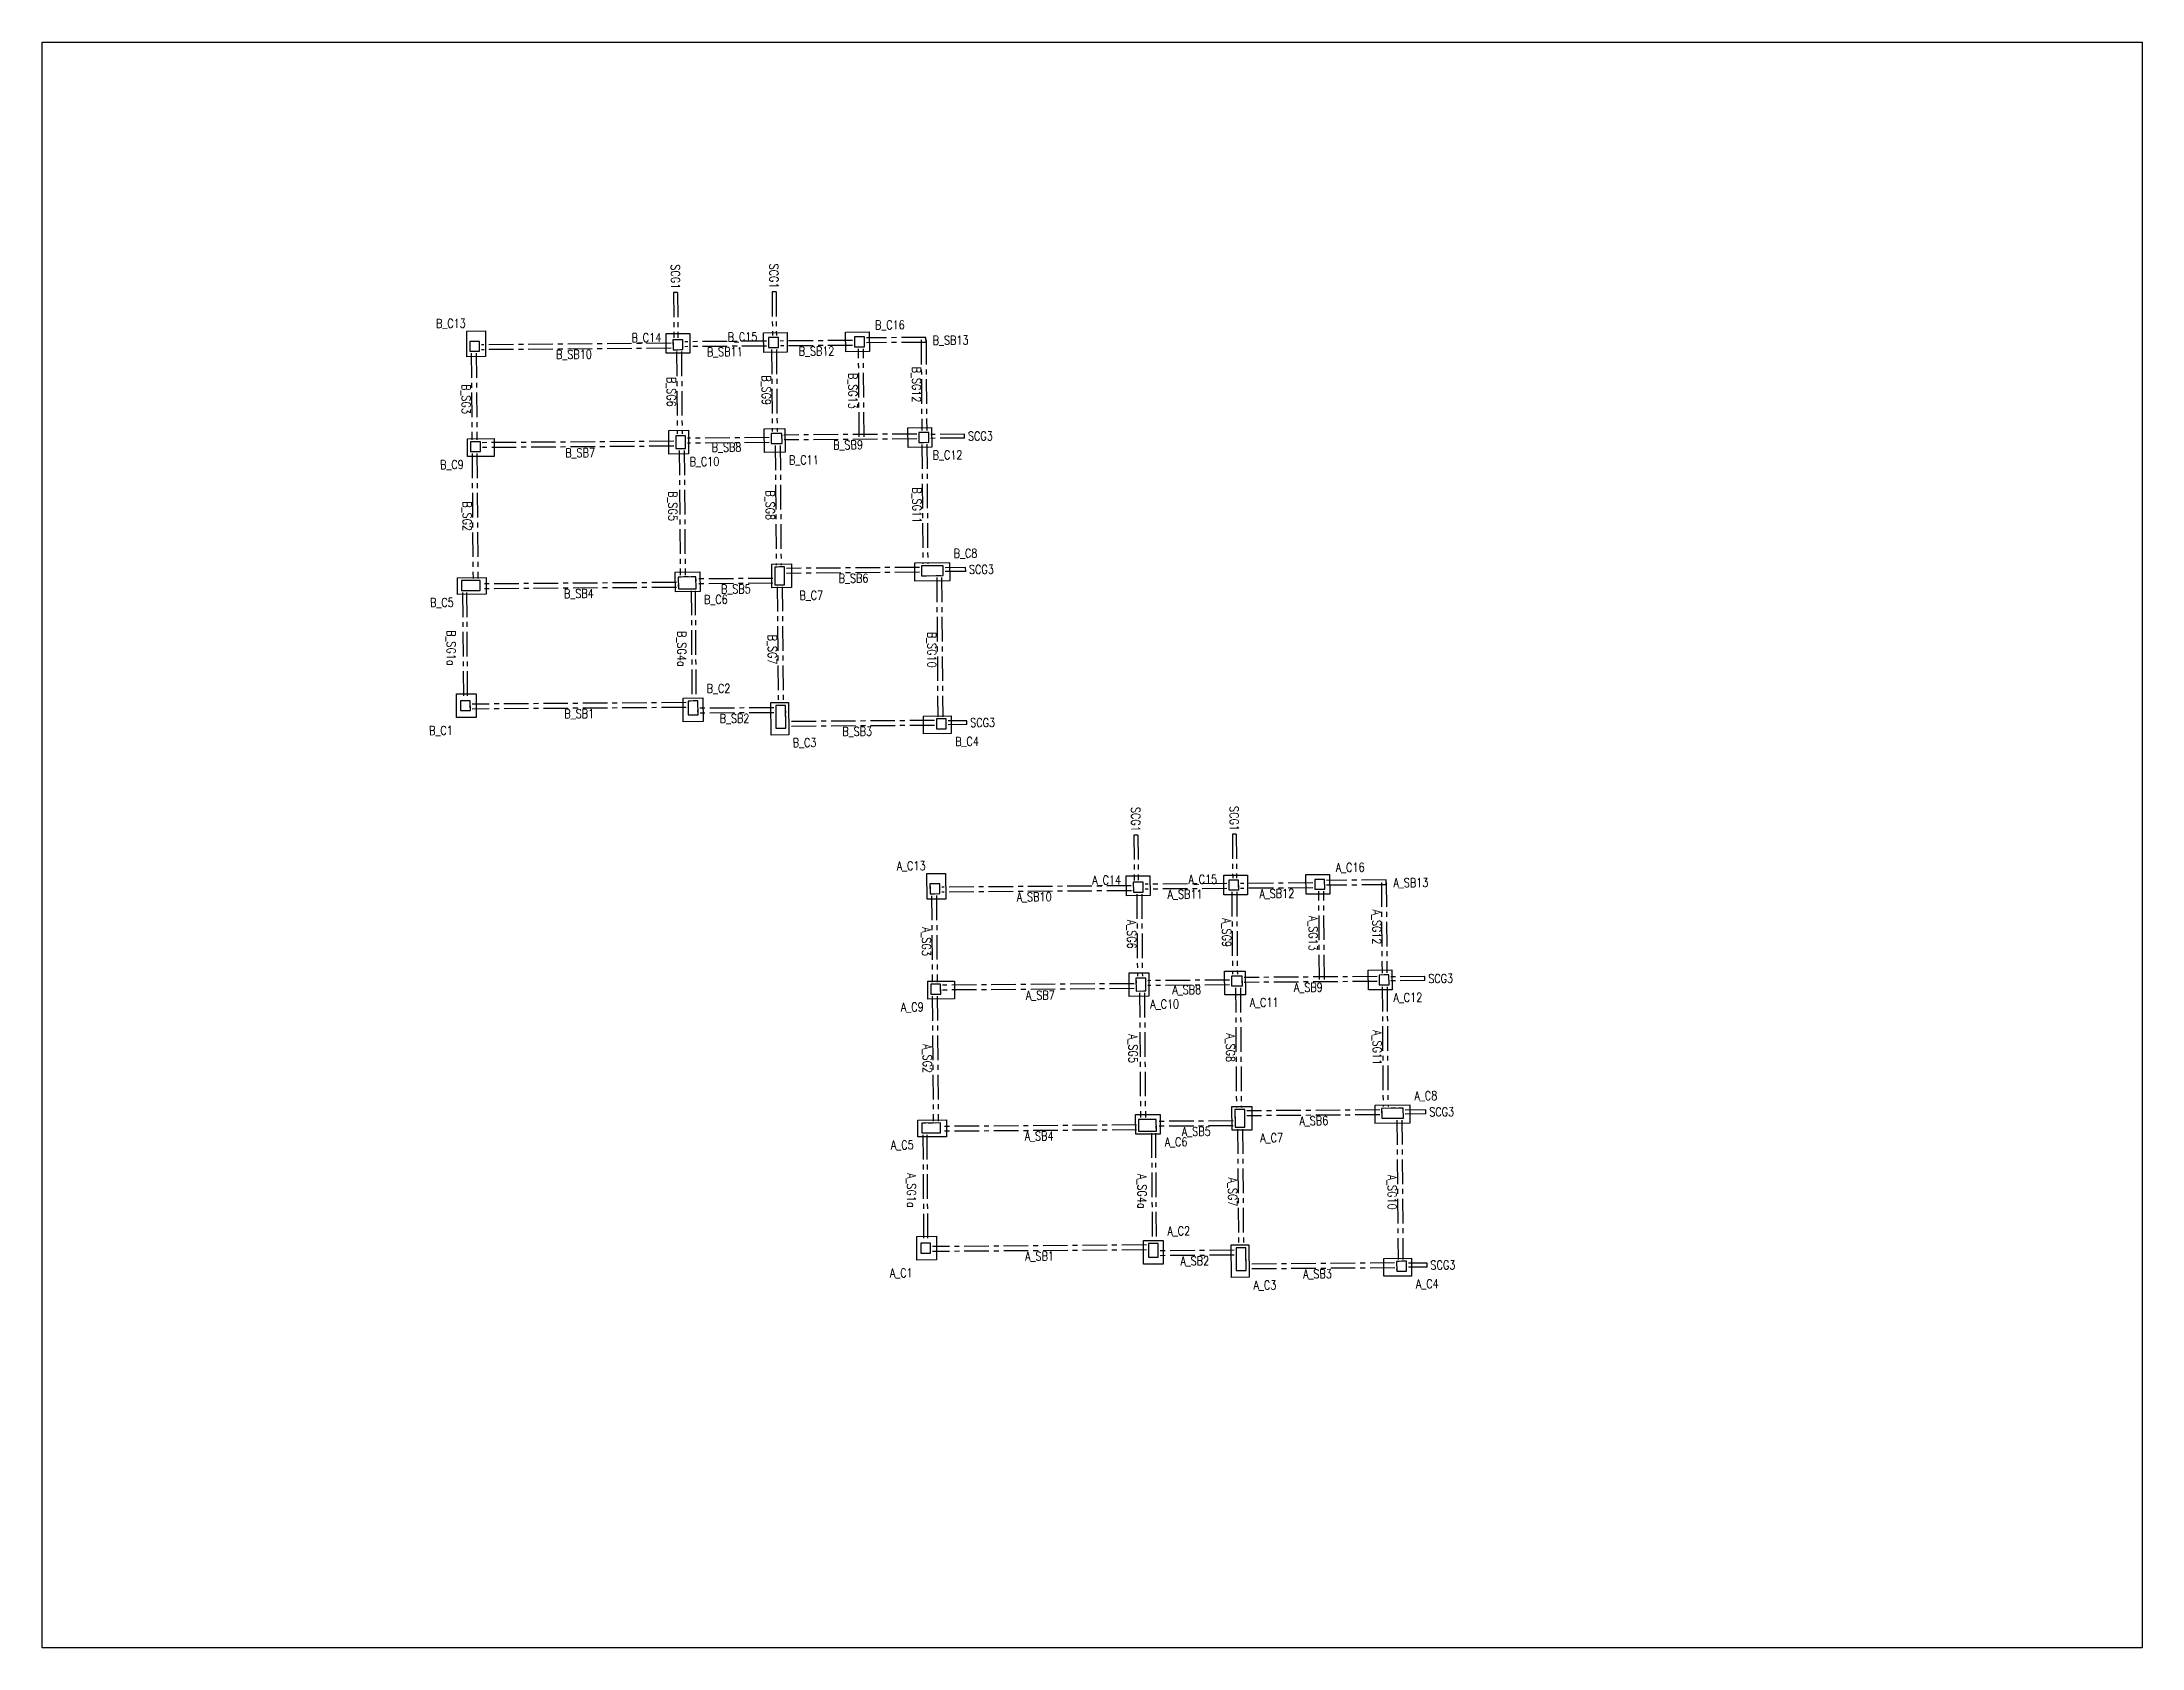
# Model space of a CAD drawing. Header units: millimetres. Extents: x 39613 to 69886, y 27475 to 191272.
# Drawn here: x 50002 to 60666, y 109874 to 118029 of the extents above; entities that cross this region are included whole.
import ezdxf
from ezdxf.enums import TextEntityAlignment as Align

# ---------------------------------------------------------------- set-up
doc = ezdxf.new("R2010")
doc.units = ezdxf.units.MM
doc.header["$LTSCALE"] = 100
doc.header["$MEASUREMENT"] = 0
doc.linetypes.add('CENTER', pattern=[2, 1.25, -0.25, 0.25, -0.25])
doc.linetypes.add('HIDDEN', pattern=[0.375, 0.25, -0.125])
for name, color, linetype in [('TC-COLUMN', 1, 'Continuous'), ('TC-TB', 2, 'Continuous'), ('TC-TC', 4, 'Continuous'), ('TC-虛鋼柱', 4, 'HIDDEN'), ('TC-鋼柱', 11, 'Continuous'), ('TC-鋼粱', 183, 'CENTER')]:
    doc.layers.add(name, color=color, linetype=linetype)
doc.styles.get("Standard").update_dxf_attribs({"font": 'txt.shx', "width": 0.8, "bigfont": 'ae.shx'})

msp = doc.modelspace()

# ---------------------------------------------------------------- texts
at = {"layer": 'TC-TB', "width": 0.8}
for s, rotation, p in [('SCG1', 270.440027, (53218.52, 116836.42)), ('SCG1', 270.440027, (53718.57, 116840.26)), ('B_SB10', 0.440027, (52702.86, 116442.43)), ('B_SB11', 0.440027, (53468.98, 116455.82)), ('B_SB12', 0.440027, (53934.94, 116459.4)), ('B_SB13', 0.440027, (54615.98, 116514.63)), ('B_SG12', 270, (54442.67, 116289.53)), ('B_SG3', 270, (52155.92, 116215.88)), ('B_SG6', 270, (53197.98, 116252.73)), ('B_SG9', 270, (53680.39, 116261.19)), ('B_SG13', 270, (54119.95, 116256.95)), ('SCG3', 0.439959, (54767.1, 116028.05)), ('B_SB7', 0.440027, (52734.23, 115942.97)), ('B_SB8', 0.440027, (53477.65, 115971.01)), ('B_SB9', 0.440027, (54095, 115982.89)), ('B_SG5', 270, (53205.02, 115672.52)), ('B_SG8', 270, (53700, 115676.32)), ('B_SG11', 270, (54444.88, 115676.92)), ('B_SG2', 270, (52160.49, 115621.15)), ('B_SB6', 0.440027, (54122.86, 115305.79)), ('SCG3', 0.440027, (54772.3, 115350.78)), ('SCG3', 0.439959, (54772.3, 115350.78)), ('B_SB4', 0.440027, (52727.92, 115228.09)), ('B_SB5', 0.440027, (53525.76, 115251.22)), ('B_SG1a', 270, (52079.52, 114951.82)), ('B_SG4a', 270, (53250.59, 114947.1)), ('B_SG7', 270, (53710.77, 114943.66)), ('B_SG10', 270, (54520.66, 114942.59)), ('B_SG10', 270, (54520.66, 114942.59)), ('B_SB1', 0.440027, (52730.11, 114618.09)), ('B_SB2', 0.440027, (53518.38, 114594.14)), ('B_SB3', 0.440027, (54141.4, 114528.12)), ('SCG3', 0.440027, (54778.27, 114573.01)), ('SCG1', 270.440027, (55555.95, 114081.79)), ('SCG1', 270.440027, (56056, 114085.63)), ('A_SB10', 0.440027, (55040.29, 113687.8)), ('A_SB11', 0.440027, (55806.41, 113701.19)), ('A_SB12', 0.440027, (56272.37, 113704.77)), ('A_SB13', 0.440027, (56953.41, 113760)), ('A_SG9', 270, (56017.82, 113506.55)), ('A_SG13', 270, (56457.38, 113502.32)), ('A_SG12', 270, (56780.1, 113534.9)), ('A_SG3', 270, (54493.35, 113461.25)), ('A_SG6', 270, (55535.41, 113498.1)), ('SCG3', 0.439959, (57104.53, 113273.42)), ('A_SB7', 0.440027, (55071.66, 113188.34)), ('A_SB8', 0.440027, (55815.08, 113216.38)), ('A_SB9', 0.440027, (56432.43, 113228.26)), ('A_SG5', 270, (55542.45, 112917.89)), ('A_SG8', 270, (56037.44, 112921.69)), ('A_SG11', 270, (56782.31, 112922.29)), ('A_SG2', 270, (54497.92, 112866.52)), ('SCG3', 0.440027, (57109.73, 112596.15)), ('SCG3', 0.439959, (57109.73, 112596.15)), ('A_SB5', 0.440027, (55863.19, 112496.59)), ('A_SB6', 0.440027, (56460.29, 112551.16)), ('A_SB4', 0.440027, (55065.35, 112473.46)), ('A_SG1a', 270, (54416.95, 112197.19)), ('A_SG4a', 270, (55588.02, 112192.47)), ('A_SG7', 270, (56048.2, 112189.03)), ('A_SG10', 270, (56858.09, 112187.96)), ('A_SG10', 270, (56858.09, 112187.96)), ('A_SB1', 0.440027, (55067.54, 111863.46)), ('A_SB2', 0.440027, (55855.81, 111839.51)), ('A_SB3', 0.440027, (56478.83, 111773.49)), ('SCG3', 0.440027, (57115.7, 111818.38))]:
    msp.add_text(s, height=45, rotation=rotation, dxfattribs=at).set_placement(p, align=Align.MIDDLE_CENTER)
at = {"layer": 'TC-TC', "width": 0.8}
for s, p in [('B_C13', (52077.97, 116600.14)), ('B_C16', (54307.38, 116592.26)), ('B_C14', (53070.89, 116527.76)), ('B_C15', (53558.93, 116531.51)), ('B_C11', (53870.57, 115906.38)), ('B_C12', (54600.43, 115931.77)), ('B_C9', (52083.48, 115882.97)), ('B_C10', (53365.79, 115898.01)), ('B_C8', (54691.9, 115432.68)), ('B_C5', (52032.75, 115182.75)), ('B_C6', (53423.67, 115198.43)), ('B_C7', (53908.52, 115219.16)), ('B_C2', (53437.14, 114746.01)), ('B_C1', (52027.74, 114532.63)), ('B_C3', (53874.4, 114471.07)), ('B_C4', (54699.24, 114477.4)), ('A_C13', (54415.4, 113845.51)), ('A_C14', (55408.32, 113773.13)), ('A_C15', (55896.36, 113776.88)), ('A_C16', (56644.81, 113837.63)), ('A_C10', (55703.22, 113143.38)), ('A_C11', (56208, 113151.75)), ('A_C12', (56937.86, 113177.14)), ('A_C9', (54420.91, 113128.34)), ('A_C8', (57029.33, 112678.05)), ('A_C5', (54370.18, 112428.12)), ('A_C6', (55761.1, 112443.8)), ('A_C7', (56245.95, 112464.53)), ('A_C2', (55774.57, 111991.38)), ('A_C1', (54365.17, 111778)), ('A_C3', (56211.83, 111716.44)), ('A_C4', (57036.67, 111722.77))]:
    msp.add_text(s, height=45, rotation=0.440027, dxfattribs=at).set_placement(p, align=Align.MIDDLE_CENTER)

# ---------------------------------------------------------------- linework, layer by layer
at = {"layer": 'Defpoints'}
msp.add_lwpolyline([(60666.19, 118028.87), (60666.19, 109873.51), (50001.56, 109873.51), (50001.56, 118028.87)], close=True, dxfattribs=at)
at = {"layer": 'TC-COLUMN'}
for points in [[(52253.27, 116561.48), (52254.27, 116431.49), (52159.27, 116430.76), (52158.27, 116560.75)], [(53170.73, 116548.53), (53290.73, 116549.45), (53291.49, 116449.45), (53171.5, 116448.53)], [(53665.78, 116552.33), (53785.77, 116553.25), (53786.54, 116453.26), (53666.54, 116452.33)], [(54082.66, 116555.53), (54202.65, 116556.45), (54203.42, 116456.46), (54083.42, 116455.54)], [(53284.57, 116057.39), (53285.49, 115937.39), (53185.49, 115936.62), (53184.57, 116056.62)], [(53774.35, 116065.65), (53775.27, 115945.65), (53670.27, 115944.85), (53669.35, 116064.84)], [(54399.36, 116070.23), (54519.35, 116071.15), (54520.12, 115971.15), (54400.13, 115970.23)], [(52163.17, 115923.59), (52162.47, 116013.58), (52297.47, 116014.62), (52298.16, 115924.62)], [(52111.78, 115308.36), (52256.78, 115309.47), (52257.43, 115224.48), (52112.44, 115223.36)], [(53217.6, 115336.85), (53342.59, 115337.81), (53343.36, 115237.82), (53218.37, 115236.86)], [(53807.3, 115378.38), (53808.22, 115258.39), (53708.22, 115257.62), (53707.3, 115377.62)], [(54432.28, 115383.17), (54432.97, 115293.17), (54612.96, 115294.57), (54612.27, 115384.56)], [(52107.24, 114598.24), (52106.32, 114718.24), (52206.31, 114719.01), (52207.23, 114599.01)], [(53258.43, 114577.14), (53257.51, 114697.14), (53357.51, 114697.91), (53358.43, 114577.91)], [(53702.83, 114674.76), (53792.83, 114675.45), (53794.1, 114510.45), (53704.1, 114509.76)], [(54478.25, 114606.01), (54618.24, 114607.09), (54618.93, 114517.09), (54478.94, 114516.02)], [(54590.7, 113806.85), (54591.7, 113676.86), (54496.7, 113676.13), (54495.7, 113806.12)], [(55508.16, 113793.9), (55628.16, 113794.82), (55628.92, 113694.82), (55508.93, 113693.9)], [(56003.21, 113797.7), (56123.2, 113798.62), (56123.97, 113698.63), (56003.97, 113697.7)], [(56420.09, 113800.9), (56540.08, 113801.82), (56540.85, 113701.83), (56420.85, 113700.91)], [(54500.6, 113168.96), (54499.91, 113258.95), (54634.9, 113259.99), (54635.59, 113169.99)], [(55622, 113302.76), (55622.92, 113182.76), (55522.92, 113181.99), (55522, 113301.99)], [(56111.78, 113311.02), (56112.7, 113191.02), (56007.7, 113190.22), (56006.78, 113310.21)], [(56736.79, 113315.6), (56856.78, 113316.52), (56857.55, 113216.52), (56737.56, 113215.6)], [(56144.73, 112623.75), (56145.65, 112503.76), (56045.65, 112502.99), (56044.73, 112622.99)], [(56769.71, 112628.54), (56770.4, 112538.54), (56950.39, 112539.94), (56949.7, 112629.93)], [(54449.21, 112553.73), (54594.21, 112554.84), (54594.86, 112469.85), (54449.87, 112468.73)], [(55555.03, 112582.22), (55680.02, 112583.18), (55680.79, 112483.19), (55555.8, 112482.23)], [(54444.67, 111843.61), (54443.75, 111963.61), (54543.74, 111964.38), (54544.66, 111844.38)], [(55595.86, 111822.51), (55594.94, 111942.51), (55694.94, 111943.28), (55695.86, 111823.28)], [(56040.26, 111920.12), (56130.26, 111920.82), (56131.53, 111755.82), (56041.53, 111755.13)], [(56815.68, 111851.38), (56955.67, 111852.46), (56956.36, 111762.46), (56816.37, 111761.39)]]:
    msp.add_lwpolyline(points, close=True, dxfattribs=at)
at = {"layer": 'TC-虛鋼柱'}
for points in [[(52174.06, 116458.37), (52224.06, 116458.76), (52223.67, 116508.75), (52173.68, 116508.37)], [(53206.36, 116466.3), (53256.36, 116466.68), (53255.98, 116516.68), (53205.98, 116516.3)], [(53691.35, 116477.53), (53741.35, 116477.91), (53740.97, 116527.91), (53690.97, 116527.52)], [(54128.23, 116480.88), (54178.23, 116481.26), (54177.84, 116531.26), (54127.85, 116530.88)], [(53704.92, 115990.12), (53759.92, 115990.54), (53759.54, 116040.54), (53704.54, 116040.11)], [(54454.93, 115995.65), (54504.93, 115996.04), (54504.55, 116046.04), (54454.55, 116045.65)], [(52177.97, 115948.7), (52227.97, 115949.08), (52227.59, 115999.08), (52177.59, 115998.7)], [(53220.28, 115964.39), (53270.28, 115964.78), (53269.78, 116029.77), (53219.78, 116029.39)], [(52132.28, 115243.52), (52227.28, 115244.25), (52226.9, 115294.24), (52131.9, 115293.51)], [(53233.25, 115251.97), (53323.25, 115252.66), (53322.79, 115312.66), (53232.79, 115311.97)], [(53723.1, 115272.73), (53773.1, 115273.12), (53772.41, 115363.12), (53722.41, 115362.73)], [(54577.77, 115319.29), (54577.39, 115369.29), (54467.39, 115368.44), (54467.78, 115318.44)], [(52126.97, 114633.39), (52176.97, 114633.78), (52176.58, 114683.78), (52126.58, 114683.39)], [(53283.16, 114612.34), (53333.16, 114612.72), (53332.62, 114682.72), (53282.63, 114682.33)], [(53728.83, 114544.94), (53778.83, 114545.32), (53777.95, 114660.32), (53727.95, 114659.94)], [(54543.74, 114541.51), (54593.74, 114541.9), (54593.36, 114591.9), (54543.36, 114591.51)], [(54511.49, 113703.74), (54561.49, 113704.13), (54561.1, 113754.12), (54511.11, 113753.74)], [(55543.79, 113711.67), (55593.79, 113712.05), (55593.41, 113762.05), (55543.41, 113761.67)], [(56028.78, 113722.9), (56078.78, 113723.28), (56078.4, 113773.28), (56028.4, 113772.89)], [(56465.66, 113726.25), (56515.66, 113726.63), (56515.27, 113776.63), (56465.28, 113776.25)], [(55557.71, 113209.76), (55607.71, 113210.15), (55607.21, 113275.14), (55557.21, 113274.76)], [(56042.35, 113235.49), (56097.35, 113235.91), (56096.97, 113285.91), (56041.97, 113285.48)], [(56792.36, 113241.02), (56842.36, 113241.41), (56841.98, 113291.41), (56791.98, 113291.02)], [(54515.4, 113194.07), (54565.4, 113194.45), (54565.02, 113244.45), (54515.02, 113244.07)], [(54469.71, 112488.89), (54564.71, 112489.62), (54564.33, 112539.61), (54469.33, 112538.88)], [(55570.68, 112497.34), (55660.68, 112498.03), (55660.22, 112558.03), (55570.22, 112557.34)], [(56060.54, 112518.1), (56110.53, 112518.49), (56109.84, 112608.49), (56059.84, 112608.1)], [(56915.2, 112564.66), (56914.82, 112614.66), (56804.82, 112613.81), (56805.21, 112563.81)], [(54464.4, 111878.76), (54514.4, 111879.15), (54514.01, 111929.15), (54464.01, 111928.76)], [(55620.59, 111857.71), (55670.59, 111858.09), (55670.05, 111928.09), (55620.06, 111927.7)], [(56066.26, 111790.31), (56116.26, 111790.69), (56115.38, 111905.69), (56065.38, 111905.31)], [(56881.17, 111786.88), (56931.17, 111787.27), (56930.79, 111837.27), (56880.79, 111836.88)]]:
    msp.add_lwpolyline(points, close=True, dxfattribs=at)
at = {"layer": 'TC-鋼柱'}
for points in [[(52174.06, 116458.37), (52224.06, 116458.76), (52223.67, 116508.75), (52173.68, 116508.37)], [(53206.36, 116466.3), (53256.36, 116466.68), (53255.98, 116516.68), (53205.98, 116516.3)], [(53691.35, 116477.53), (53741.35, 116477.91), (53740.97, 116527.91), (53690.97, 116527.52)], [(54128.23, 116480.88), (54178.23, 116481.26), (54177.84, 116531.26), (54127.85, 116530.88)], [(53704.92, 115990.12), (53759.92, 115990.54), (53759.54, 116040.54), (53704.54, 116040.11)], [(54454.93, 115995.65), (54504.93, 115996.04), (54504.55, 116046.04), (54454.55, 116045.65)], [(52177.97, 115948.7), (52227.97, 115949.08), (52227.59, 115999.08), (52177.59, 115998.7)], [(53220.28, 115964.39), (53270.28, 115964.78), (53269.78, 116029.77), (53219.78, 116029.39)], [(52132.28, 115243.52), (52227.28, 115244.25), (52226.9, 115294.24), (52131.9, 115293.51)], [(53233.25, 115251.97), (53323.25, 115252.66), (53322.79, 115312.66), (53232.79, 115311.97)], [(53723.1, 115272.73), (53773.1, 115273.12), (53772.41, 115363.12), (53722.41, 115362.73)], [(54577.77, 115319.29), (54577.39, 115369.29), (54467.39, 115368.44), (54467.78, 115318.44)], [(52126.97, 114633.39), (52176.97, 114633.78), (52176.58, 114683.78), (52126.58, 114683.39)], [(53283.16, 114612.34), (53333.16, 114612.72), (53332.62, 114682.72), (53282.63, 114682.33)], [(53728.83, 114544.94), (53778.83, 114545.32), (53777.95, 114660.32), (53727.95, 114659.94)], [(54543.74, 114541.51), (54593.74, 114541.9), (54593.36, 114591.9), (54543.36, 114591.51)], [(54511.49, 113703.74), (54561.49, 113704.13), (54561.1, 113754.12), (54511.11, 113753.74)], [(55543.79, 113711.67), (55593.79, 113712.05), (55593.41, 113762.05), (55543.41, 113761.67)], [(56028.78, 113722.9), (56078.78, 113723.28), (56078.4, 113773.28), (56028.4, 113772.89)], [(56465.66, 113726.25), (56515.66, 113726.63), (56515.27, 113776.63), (56465.28, 113776.25)], [(55557.71, 113209.76), (55607.71, 113210.15), (55607.21, 113275.14), (55557.21, 113274.76)], [(56042.35, 113235.49), (56097.35, 113235.91), (56096.97, 113285.91), (56041.97, 113285.48)], [(56792.36, 113241.02), (56842.36, 113241.41), (56841.98, 113291.41), (56791.98, 113291.02)], [(54515.4, 113194.07), (54565.4, 113194.45), (54565.02, 113244.45), (54515.02, 113244.07)], [(54469.71, 112488.89), (54564.71, 112489.62), (54564.33, 112539.61), (54469.33, 112538.88)], [(55570.68, 112497.34), (55660.68, 112498.03), (55660.22, 112558.03), (55570.22, 112557.34)], [(56060.54, 112518.1), (56110.53, 112518.49), (56109.84, 112608.49), (56059.84, 112608.1)], [(56915.2, 112564.66), (56914.82, 112614.66), (56804.82, 112613.81), (56805.21, 112563.81)], [(54464.4, 111878.76), (54514.4, 111879.15), (54514.01, 111929.15), (54464.01, 111928.76)], [(55620.59, 111857.71), (55670.59, 111858.09), (55670.05, 111928.09), (55620.06, 111927.7)], [(56066.26, 111790.31), (56116.26, 111790.69), (56115.38, 111905.69), (56065.38, 111905.31)], [(56881.17, 111786.88), (56931.17, 111787.27), (56930.79, 111837.27), (56880.79, 111836.88)]]:
    msp.add_lwpolyline(points, close=True, dxfattribs=at)
at = {"layer": 'TC-鋼粱'}
for p, q in [((53229.13, 116756.5), (53209.14, 116756.35)), ((53209.14, 116756.35), (53210.9, 116526.34)), ((53229.13, 116756.5), (53230.9, 116526.49)), ((53729.18, 116760.34), (53709.18, 116760.19)), ((53709.18, 116760.19), (53710.89, 116537.68)), ((53729.18, 116760.34), (53730.89, 116537.83)), ((53196.11, 116498.72), (52233.81, 116491.33)), ((53196.31, 116473.72), (52234, 116466.33)), ((53681.1, 116509.95), (53266.05, 116506.76)), ((53681.29, 116484.95), (53266.25, 116481.76)), ((53706.43, 116467.64), (53709.63, 116050.15)), ((53731.43, 116467.83), (53734.63, 116050.35)), ((54117.98, 116513.3), (53751.1, 116510.49)), ((54118.17, 116488.3), (53751.29, 116485.49)), ((54151.74, 116023.33), (54148.31, 116471.03)), ((54176.74, 116023.52), (54173.31, 116471.23)), ((54490.84, 116528.67), (54187.88, 116526.34)), ((54491.03, 116503.67), (54188.07, 116501.34)), ((54465.94, 116515.98), (54469.47, 116055.77)), ((54491.03, 116503.67), (54490.84, 116528.67)), ((54490.94, 116516.17), (54494.47, 116055.96)), ((52181.64, 116448.43), (52185.01, 116008.76)), ((52206.64, 116448.62), (52210.01, 116008.95)), ((53223.91, 116456.43), (53227.12, 116039.45)), ((53248.91, 116456.63), (53252.12, 116039.64)), ((54444.61, 116038.08), (53769.6, 116032.89)), ((54687.02, 116037.43), (54514.65, 116036.11)), ((54687.18, 116017.43), (54687.02, 116037.43)), ((52185.55, 115938.76), (52190.43, 115303.96)), ((52210.55, 115938.95), (52215.42, 115304.16)), ((53209.99, 116001.63), (52237.63, 115994.16)), ((53210.18, 115976.63), (52237.82, 115969.16)), ((53237.85, 115954.53), (53242.71, 115322.05)), ((53262.85, 115954.72), (53267.71, 115322.24)), ((53694.69, 116020.04), (53279.88, 116016.85)), ((53694.89, 115995.04), (53280.07, 115991.85)), ((53725.17, 115980.27), (53729.84, 115372.79)), ((53750.17, 115980.46), (53754.84, 115372.98)), ((54444.8, 116013.08), (53769.79, 116007.89)), ((54470.01, 115985.77), (54474.67, 115378.5)), ((54495.01, 115985.96), (54499.67, 115378.69)), ((54687.18, 116017.43), (54514.8, 116016.11)), ((53712.86, 115305.16), (53332.87, 115302.24)), ((54457.45, 115360.86), (53782.47, 115355.68)), ((54457.64, 115335.86), (53782.66, 115330.68)), ((54545.35, 115309.04), (54550.78, 114601.57)), ((54570.35, 115309.23), (54575.78, 114601.76)), ((54692.29, 115360.16), (54587.47, 115359.36)), ((54692.44, 115340.16), (54587.62, 115339.36)), ((54692.44, 115340.16), (54692.29, 115360.16)), ((52137.36, 115233.55), (52141.51, 114693.51)), ((52157.36, 115233.71), (52161.51, 114693.66)), ((53223, 115284.39), (52237.03, 115276.82)), ((53223.19, 115259.39), (52237.22, 115251.82)), ((53298.32, 115242.47), (53302.55, 114692.49)), ((53318.32, 115242.62), (53322.55, 114692.64)), ((53713.05, 115280.16), (53333.06, 115277.24)), ((53735.82, 115262.7), (53740.37, 114670.03)), ((53760.82, 115262.89), (53765.37, 114670.22)), ((53272.68, 114674.76), (52186.72, 114666.42)), ((53272.88, 114649.76), (52186.91, 114641.42)), ((53718.04, 114648.18), (53342.91, 114645.3)), ((53718.23, 114623.18), (53343.1, 114620.3)), ((54533.42, 114583.63), (53788.58, 114577.91)), ((54533.61, 114558.63), (53788.77, 114552.91)), ((54698.26, 114582.4), (54603.44, 114581.67)), ((54698.42, 114562.4), (54603.59, 114561.67)), ((54698.42, 114562.4), (54698.26, 114582.4)), ((56066.61, 114005.71), (56046.61, 114005.56)), ((56046.61, 114005.56), (56048.32, 113783.05)), ((56066.61, 114005.71), (56068.32, 113783.2)), ((55566.57, 114001.87), (55546.57, 114001.72)), ((55546.57, 114001.72), (55548.33, 113771.71)), ((55566.57, 114001.87), (55568.33, 113771.86)), ((54519.07, 113693.8), (54522.44, 113254.13)), ((54544.07, 113693.99), (54547.44, 113254.32)), ((55533.54, 113744.09), (54571.24, 113736.7)), ((55533.74, 113719.09), (54571.43, 113711.7)), ((55561.34, 113701.8), (55564.55, 113284.82)), ((55586.34, 113702), (55589.55, 113285.01)), ((56018.53, 113755.32), (55603.48, 113752.13)), ((56018.72, 113730.32), (55603.68, 113727.13)), ((56043.86, 113713.01), (56047.06, 113295.52)), ((56068.86, 113713.2), (56072.06, 113295.72)), ((56455.41, 113758.67), (56088.53, 113755.86)), ((56455.6, 113733.67), (56088.72, 113730.86)), ((56489.17, 113268.7), (56485.74, 113716.4)), ((56514.17, 113268.89), (56510.74, 113716.6)), ((56828.27, 113774.04), (56525.31, 113771.71)), ((56828.46, 113749.04), (56525.5, 113746.71)), ((56803.37, 113761.35), (56806.9, 113301.14)), ((56828.46, 113749.04), (56828.27, 113774.04)), ((56828.37, 113761.54), (56831.9, 113301.33)), ((56032.12, 113265.41), (55617.31, 113262.22)), ((56782.04, 113283.45), (56107.03, 113278.26)), ((56782.23, 113258.45), (56107.22, 113253.26)), ((57024.45, 113282.8), (56852.08, 113281.48)), ((57024.61, 113262.8), (56852.23, 113261.48)), ((57024.61, 113262.8), (57024.45, 113282.8)), ((54522.98, 113184.13), (54527.86, 112549.33)), ((54547.98, 113184.32), (54552.85, 112549.53)), ((55547.42, 113247), (54575.06, 113239.53)), ((55547.61, 113222), (54575.25, 113214.53)), ((55575.28, 113199.9), (55580.14, 112567.42)), ((55600.28, 113200.09), (55605.14, 112567.61)), ((56032.32, 113240.41), (55617.5, 113237.22)), ((56062.6, 113225.64), (56067.27, 112618.16)), ((56087.6, 113225.83), (56092.27, 112618.35)), ((56807.44, 113231.14), (56812.1, 112623.87)), ((56832.44, 113231.33), (56837.1, 112624.06)), ((55560.43, 112529.76), (54574.46, 112522.19)), ((56050.29, 112550.53), (55670.3, 112547.61)), ((56050.48, 112525.53), (55670.49, 112522.61)), ((56794.88, 112606.23), (56119.9, 112601.05)), ((56795.07, 112581.23), (56120.09, 112576.05)), ((56882.78, 112554.41), (56888.21, 111846.94)), ((56907.78, 112554.6), (56913.21, 111847.13)), ((57029.72, 112605.53), (56924.9, 112604.73)), ((57029.87, 112585.53), (56925.05, 112584.73)), ((57029.87, 112585.53), (57029.72, 112605.53)), ((54474.79, 112478.92), (54478.94, 111938.88)), ((54494.79, 112479.08), (54498.94, 111939.03)), ((55560.62, 112504.76), (54574.65, 112497.19)), ((55635.76, 112487.84), (55639.98, 111937.86)), ((55655.75, 112487.99), (55659.98, 111938.01)), ((56073.25, 112508.07), (56077.8, 111915.4)), ((56098.25, 112508.26), (56102.8, 111915.59)), ((55610.11, 111920.13), (54524.15, 111911.79)), ((55610.31, 111895.13), (54524.34, 111886.79)), ((56055.47, 111893.55), (55680.34, 111890.67)), ((56055.66, 111868.55), (55680.53, 111865.67)), ((56870.85, 111829), (56126.01, 111823.28)), ((56871.04, 111804), (56126.2, 111798.28)), ((57035.69, 111827.77), (56940.87, 111827.04)), ((57035.85, 111807.77), (56941.02, 111807.04)), ((57035.85, 111807.77), (57035.69, 111827.77))]:
    msp.add_line(p, q, dxfattribs=at)

msp.set_redraw_order([(e.dxf.handle, doc.entitydb.next_handle()) for e in msp.query("TEXT MTEXT ATTDEF DIMENSION ARC_DIMENSION")])  # texts and dimensions are drawn at this point

doc.saveas('drawing.dxf')
